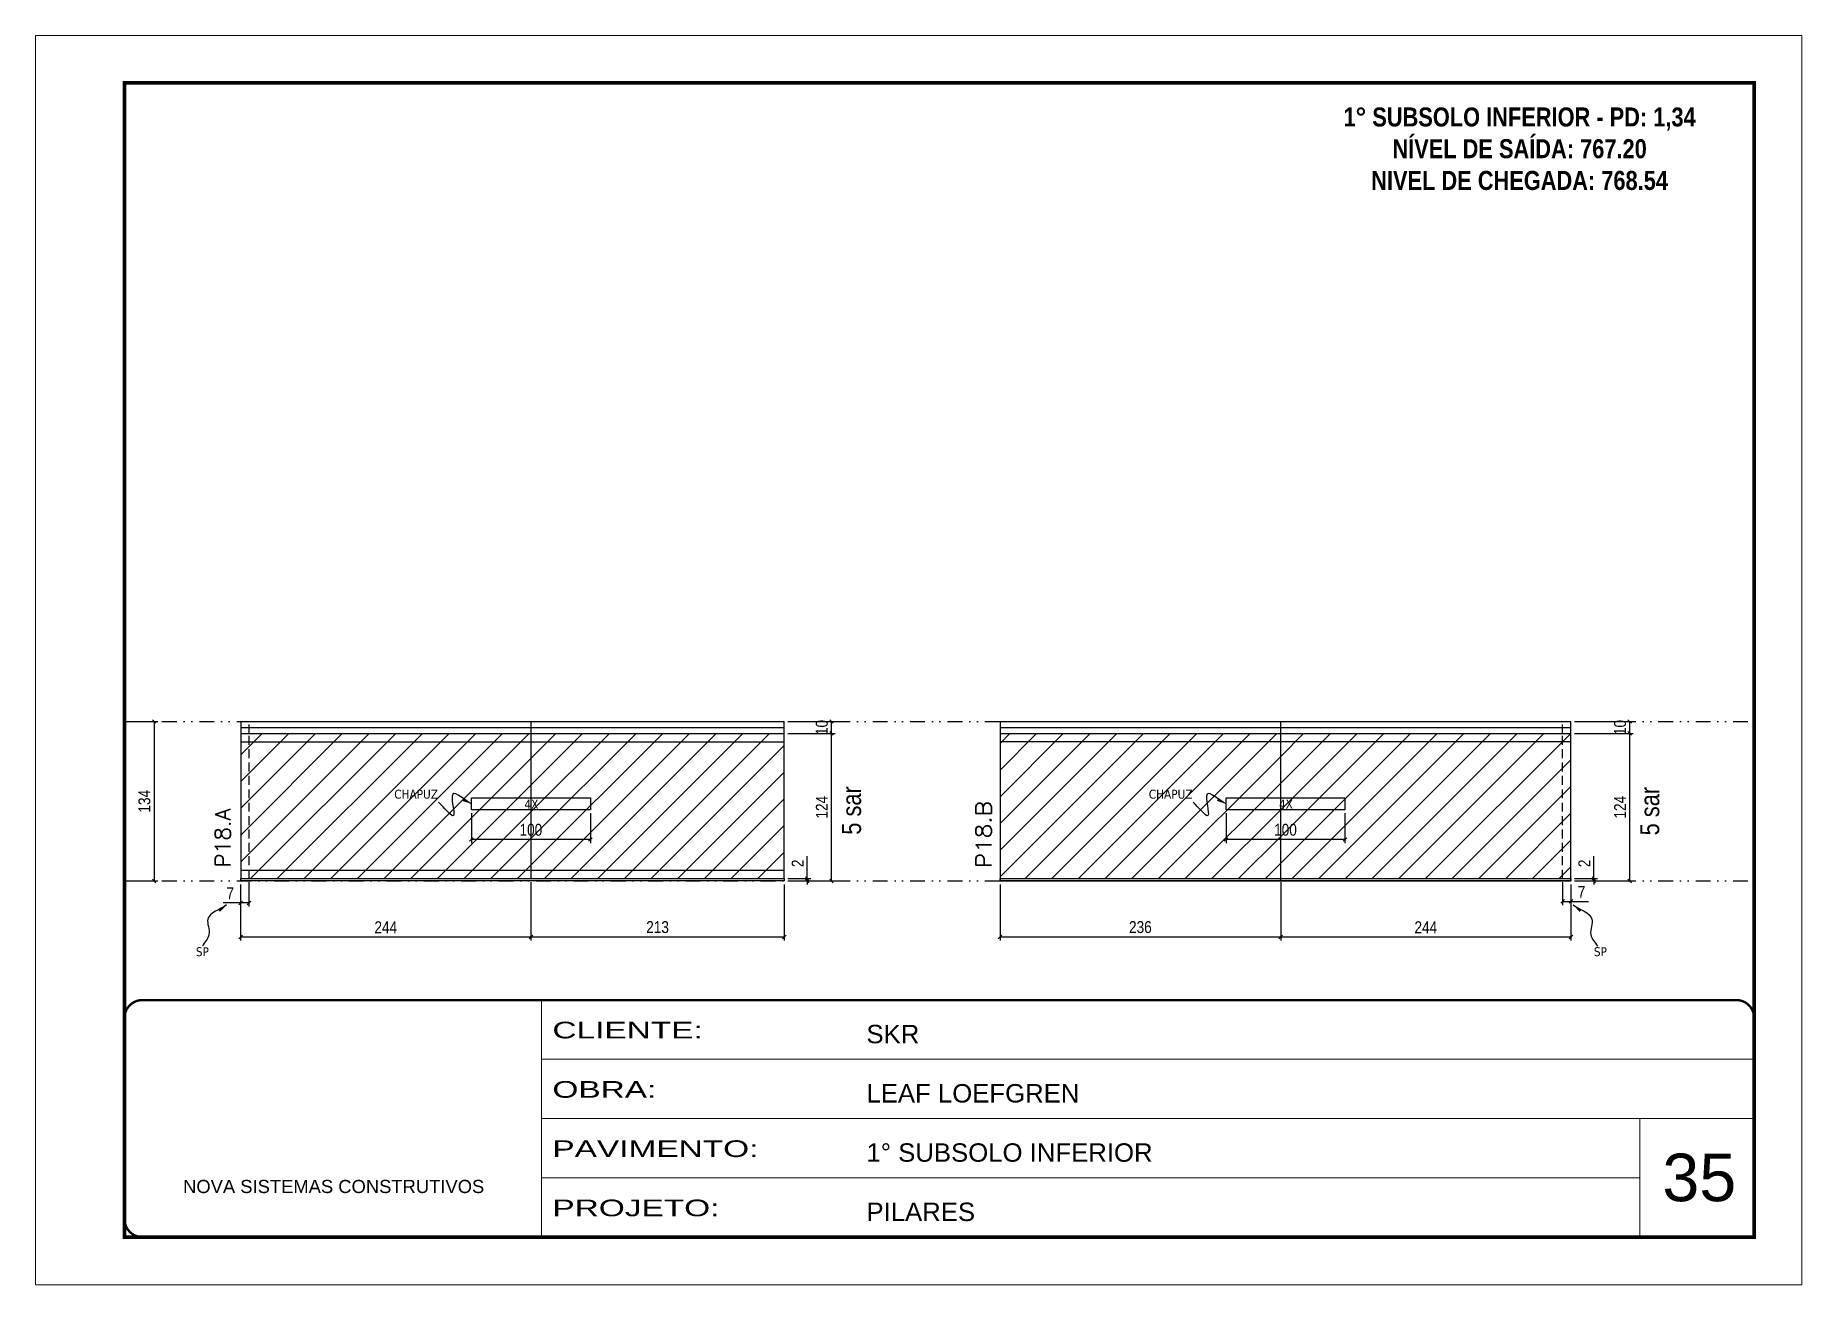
# Model space of a CAD drawing. Extents: x 14400 to 27878, y -21631 to 6985.
# Drawn here: x 17583 to 19068, y -3254 to -2204 of the extents above; entities that cross this region are included whole.
import ezdxf

# ---------------------------------------------------------------- set-up
doc = ezdxf.new("R2010")
doc.units = 0
for name, pattern in [('CONTINUO', [0]), ('DASHED', [0.75, 0.5, -0.25]), ('DIVIDE2', [0.625, 0.25, -0.125, 0, -0.125, 0, -0.125]), ('HIDDEN', [0.375, 0.25, -0.125])]:
    doc.linetypes.add(name, pattern=pattern)
for name, color, linetype, lineweight in [('CARIMBO', 255, 'Continuous', 9), ('Folhas', 255, 'Continuous', 9), ('Hachura', 251, 'Continuous', 9), ('SARRAFO DE PRESSAO', 251, 'DASHED', 9), ('Texto Seção', 7, 'Continuous', 15)]:
    doc.layers.add(name, color=color, linetype=linetype, lineweight=lineweight)
for name, color, linetype in [('COTA', 241, 'Continuous'), ('NOMENCLATURA', 7, 'Continuous'), ('Nível', 160, 'Continuous'), ('Painéis', 200, 'Continuous'), ('Romaneio', 10, 'Continuous'), ('SARR_2.2x10', 60, 'Continuous'), ('SARR_2.2x7', 40, 'Continuous'), ('Sarrafo de Pressão', 42, 'HIDDEN'), ('texto', 7, 'Continuous')]:
    doc.layers.add(name, color=color, linetype=linetype)
doc.styles.add('ARIAL', font='arial.ttf')
doc.styles.add('ARIAL_NARROW', font='ARIALN.TTF', dxfattribs={"height": 0.2})
doc.styles.add('COTA TECNICA', font='techl___.ttf', dxfattribs={"height": 10})
doc.styles.add('COTA TECNICA-50', font='techl___.ttf', dxfattribs={"height": 10})
doc.styles.add('REGUA-120', font='ROMANS.shx', dxfattribs={"height": 15})
doc.styles.add('ROMANC', font='techb___.ttf', dxfattribs={"height": 2.5})
doc.styles.get("Standard").update_dxf_attribs({"font": 'arial.ttf'})
doc.styles.add('Tecnologia', font='')
doc.styles.get('Tecnologia').set_extended_font_data('Forgotten Futurist')
doc.dimstyles.new('COTA PAINEL-50', dxfattribs={"dimtxt": 10, "dimasz": 3, "dimexe": 3, "dimexo": 3, "dimgap": 3, "dimtad": 1, "dimdec": 1, "dimzin": 12, "dimdsep": 46, "dimtxsty": 'COTA TECNICA-50', "dimblk1": 'OBLIQUE', "dimblk2": 'OBLIQUE', "dimsah": 1, "dimcen": 0.9, "dimclrd": 4, "dimclre": 4, "dimclrt": 240, "dimadec": 1, "dimazin": 3, "dimtfac": 1, "dimtdec": 1, "dimtmove": 0, "dimatfit": 3, "dimfxl": 1, "dimtolj": 1, "dimtzin": 12, "dimarcsym": 0})
doc.dimstyles.new('PAINEL', dxfattribs={"dimtxt": 10, "dimasz": 3, "dimexe": 3, "dimexo": 3, "dimgap": 3, "dimtad": 1, "dimdec": 1, "dimzin": 12, "dimdsep": 46, "dimtxsty": 'COTA TECNICA', "dimblk1": 'OBLIQUE', "dimblk2": 'OBLIQUE', "dimsah": 1, "dimcen": 0.9, "dimclrd": 4, "dimclre": 4, "dimclrt": 240, "dimadec": 1, "dimazin": 3, "dimtfac": 1, "dimtdec": 1, "dimtmove": 0, "dimatfit": 3, "dimfxl": 1, "dimtolj": 1, "dimtzin": 12, "dimarcsym": 0})
doc.dimstyles.get("Standard").update_dxf_attribs({"dimtxt": 0.18, "dimasz": 0.18, "dimexe": 0.18, "dimexo": 0.0625, "dimgap": 0.09, "dimtad": 0, "dimtih": 1, "dimtoh": 1, "dimdec": 4, "dimzin": 0, "dimdsep": 46, "dimtxsty": 'Standard', "dimcen": 0.09, "dimadec": 0, "dimazin": 0, "dimtfac": 1, "dimtdec": 4, "dimtofl": 0, "dimtmove": 0, "dimatfit": 3, "dimfxl": 1, "dimtolj": 1, "dimtzin": 0, "dimarcsym": 0})

msp = doc.modelspace()

# ---------------------------------------------------------------- texts
at = {"layer": 'CARIMBO', "style": 'ARIAL'}
msp.add_text('35', height=40, dxfattribs=at).set_placement((18951.33, -3183.73))
at = {"layer": 'NOMENCLATURA', "style": 'ARIAL_NARROW'}
for p in [(18277.66, -2875.71), (18948.73, -2876.27)]:
    msp.add_text('5 sar', height=16, rotation=90, dxfattribs=at).set_placement(p)
at = {"layer": 'NOMENCLATURA', "color": 2, "insert": (18831.31, -2237.81), "char_height": 16, "attachment_point": 2, "style": 'ROMANC'}
msp.add_mtext_dynamic_manual_height_columns('\\P1° SUBSOLO INFERIOR - PD: 1,34\\PNÍVEL DE SAÍDA: 767.20\\PNIVEL DE CHEGADA: 768.54', width=432.3511, gutter_width=1, heights=[0], dxfattribs=at)
at = {"layer": 'texto', "color": 0, "char_height": 7.5, "attachment_point": 5}
for s, insert in [('{\\fTahoma|b0|i0|c0|p34;\\C4;CHAPUZ}', (17903.59, -2841.73)), ('{\\fTahoma|b0|i0|c0|p34;\\C4;4X}', (18000.54, -2850.04)), ('{\\fTahoma|b0|i0|c0|p34;\\C4;CHAPUZ}', (18537.94, -2841.73)), ('{\\fTahoma|b0|i0|c0|p34;\\C4;4X}', (18634.88, -2850.04)), ('{\\fTahoma|b0|i0|c0|p34;\\C4;SP}', (17723.9, -2974.08)), ('{\\fTahoma|b0|i0|c0|p34;\\C4;SP}', (18899.26, -2974.08))]:
    msp.add_mtext(s, dxfattribs=dict(at, insert=insert))
at = {"layer": 'Texto Seção', "style": 'REGUA-120', "width": 1.1}
msp.add_text('P18.B', height=13, rotation=90, dxfattribs=at).set_placement((18387.24, -2903.83))
at = {"layer": 'Texto Seção', "insert": (17747.53, -2903.34), "char_height": 13, "width": 285.3299, "attachment_point": 7, "rotation": 90, "style": 'REGUA-120'}
msp.add_mtext('P18.A', dxfattribs=at)

# ---------------------------------------------------------------- blocks, each defined once
blk = doc.blocks.new('9999999999')
at = {"color": 30, "linetype": 'CONTINUO'}
for p, q in [((98564.6, 34230.2), (98564.6, 34429.4)), ((98564.6, 34379.6), (99584, 34379.6)), ((98564.6, 34329.8), (99488, 34329.8)), ((99584, 34329.8), (99488, 34329.8)), ((99488, 34329.8), (99488, 34230.2)), ((98564.6, 34280), (99488, 34280))]:
    blk.add_line(p, q, dxfattribs=at)
at = {"color": 30, "linetype": 'CONTINUO', "const_width": 2}
blk.add_lwpolyline([(99584, 34230.2), (99584, 34414.4, 0.414214), (99569, 34429.4), (98229, 34429.4, 0.414214), (98214, 34414.4), (98214, 34245.2, 0.414214), (98229, 34230.2), (99584, 34230.2)], format="xyb", dxfattribs=at)
at = {"layer": 'Folhas'}
blk.add_lwpolyline([(98139, 34190.2), (99624, 34190.2), (99624, 35240.2), (98139, 35240.2)], close=True, dxfattribs=at)
at = {"layer": 'Folhas', "color": 30, "const_width": 3}
blk.add_lwpolyline([(98214, 34230.2), (99584, 34230.2), (99584, 35200.2), (98214, 35200.2)], close=True, dxfattribs=at)
at = {"color": 7, "linetype": 'Continuous', "ltscale": 5, "style": 'ARIAL'}
for s, height, p in [('SKR', 15.48, (98837.7, 34393.1)), ('LEAF LOEFGREN', 15.483, (98837.7, 34343.3)), ('1° SUBSOLO INFERIOR', 15.483, (98837.7, 34293.5)), ('NOVA SISTEMAS CONSTRUTIVOS', 11.059, (98263.2, 34267.2)), ('PILARES', 15.48, (98837.7, 34243.7))]:
    blk.add_text(s, height=height, dxfattribs=at).set_placement(p)
at = {"layer": 'Folhas', "color": 7, "style": 'Tecnologia', "width": 1.5}
for s, p in [('CLIENTE:', (98573.7, 34397.2)), ('OBRA:', (98573.7, 34347.3)), ('PAVIMENTO:', (98573.7, 34297.5)), ('PROJETO:', (98573.7, 34247.7))]:
    blk.add_text(s, height=14, dxfattribs=at).set_placement(p)
blk = doc.blocks.new('_Oblique')
at = {"color": 0, "linetype": 'ByBlock', "lineweight": -2}
blk.add_line((-0.5, -0.5), (0.5, 0.5), dxfattribs=at)
blk = doc.blocks.new('*D1542')
at = {"layer": 'COTA', "color": 4, "lineweight": -2, "transparency": 16777216}
for p, q in [((17756.1, -2917.6), (17756.1, -2936.1)), ((17763.1, -2915.6), (17763.1, -2936.1)), ((17756.1, -2933.1), (17741.4, -2933.1)), ((17763.1, -2933.1), (17756.1, -2933.1))]:
    blk.add_line(p, q, dxfattribs=at)
at = {"layer": 'Defpoints', "color": 0, "transparency": 16777216}
for p in [(17756.1, -2914.6), (17763.1, -2912.6), (17756.1, -2933.1)]:
    blk.add_point(p, dxfattribs=at)
at = {"layer": 'COTA', "color": 4, "lineweight": -2, "transparency": 16777216, "xscale": 3, "yscale": 3, "zscale": 3, "rotation": 180}
blk.add_blockref('_Oblique', (17756.1, -2933.1), dxfattribs=at)
at = {"layer": 'COTA', "color": 4, "lineweight": -2, "transparency": 16777216, "xscale": 3, "yscale": 3, "zscale": 3}
blk.add_blockref('_Oblique', (17763.1, -2933.1), dxfattribs=at)
at = {"layer": 'COTA', "color": 240, "transparency": 16777216, "insert": (17747.3, -2925), "char_height": 10, "attachment_point": 5, "style": 'COTA TECNICA-50'}
blk.add_mtext('\\A1;7', dxfattribs=at)
blk = doc.blocks.new('*D1543')
at = {"layer": 'Defpoints', "color": 0, "linetype": 'ByBlock', "transparency": 16777216}
for p in [(18213.1, -2790.6), (18252.8, -2790.6), (18213.1, -2914.6)]:
    blk.add_point(p, dxfattribs=at)
at = {"layer": 'Romaneio', "color": 4, "linetype": 'ByBlock', "lineweight": -2, "transparency": 16777216}
for p, q in [((18216.1, -2790.6), (18255.8, -2790.6)), ((18252.8, -2914.6), (18252.8, -2790.6)), ((18216.1, -2914.6), (18255.8, -2914.6))]:
    blk.add_line(p, q, dxfattribs=at)
at = {"layer": 'Romaneio', "color": 4, "linetype": 'ByBlock', "lineweight": -2, "transparency": 16777216, "xscale": 3, "yscale": 3, "zscale": 3}
for p, rotation in [((18252.8, -2790.6), 90), ((18252.8, -2914.6), 270)]:
    blk.add_blockref('_Oblique', p, dxfattribs=dict(at, rotation=rotation))
at = {"layer": 'Romaneio', "color": 240, "linetype": 'ByBlock', "transparency": 16777216, "insert": (18244.7, -2852.6), "char_height": 10, "attachment_point": 5, "rotation": 90, "style": 'COTA TECNICA'}
blk.add_mtext('\\A1;124', dxfattribs=at)
blk = doc.blocks.new('*D1544')
at = {"layer": 'Defpoints', "color": 0, "linetype": 'ByBlock', "transparency": 16777216}
for p in [(18213.1, -2790.6), (18252.8, -2790.6), (18213.1, -2914.6)]:
    blk.add_point(p, dxfattribs=at)
at = {"layer": 'Romaneio', "color": 4, "linetype": 'ByBlock', "lineweight": -2, "transparency": 16777216}
for p, q in [((18216.1, -2790.6), (18255.8, -2790.6)), ((18252.8, -2914.6), (18252.8, -2790.6)), ((18216.1, -2914.6), (18255.8, -2914.6))]:
    blk.add_line(p, q, dxfattribs=at)
at = {"layer": 'Romaneio', "color": 4, "linetype": 'ByBlock', "lineweight": -2, "transparency": 16777216, "xscale": 3, "yscale": 3, "zscale": 3}
for p, rotation in [((18252.8, -2790.6), 90), ((18252.8, -2914.6), 270)]:
    blk.add_blockref('_Oblique', p, dxfattribs=dict(at, rotation=rotation))
at = {"layer": 'Romaneio', "color": 240, "linetype": 'ByBlock', "transparency": 16777216, "insert": (18244.7, -2852.6), "char_height": 10, "attachment_point": 5, "rotation": 90, "style": 'COTA TECNICA'}
blk.add_mtext('\\A1;124', dxfattribs=at)
blk = doc.blocks.new('*D1545')
at = {"layer": 'COTA', "color": 4, "lineweight": -2, "transparency": 16777216}
for p, q in [((18232.4, -2912.6), (18232.4, -2893.8)), ((18216.1, -2912.6), (18235.4, -2912.6)), ((18216.1, -2914.6), (18235.4, -2914.6)), ((18232.4, -2914.6), (18232.4, -2912.6)), ((18232.4, -2914.6), (18232.4, -2917.6))]:
    blk.add_line(p, q, dxfattribs=at)
at = {"layer": 'Defpoints', "color": 0, "transparency": 16777216}
for p in [(18213.1, -2912.6), (18213.1, -2914.6), (18232.4, -2914.6)]:
    blk.add_point(p, dxfattribs=at)
at = {"layer": 'COTA', "color": 4, "lineweight": -2, "transparency": 16777216, "xscale": 3, "yscale": 3, "zscale": 3}
for p, rotation in [((18232.4, -2912.6), 270), ((18232.4, -2914.6), 90)]:
    blk.add_blockref('_Oblique', p, dxfattribs=dict(at, rotation=rotation))
at = {"layer": 'COTA', "color": 240, "transparency": 16777216, "insert": (18224.4, -2899.8), "char_height": 10, "attachment_point": 5, "rotation": 90, "style": 'COTA TECNICA-50'}
blk.add_mtext('\\A1;2', dxfattribs=at)
blk = doc.blocks.new('*D1561')
at = {"layer": 'COTA', "color": 4, "lineweight": -2, "transparency": 16777216}
for p, q in [((17756.1, -2917.6), (17756.1, -2964.6)), ((18000.1, -2915.6), (18000.1, -2964.6)), ((17756.1, -2961.6), (18000.1, -2961.6))]:
    blk.add_line(p, q, dxfattribs=at)
at = {"layer": 'Defpoints', "color": 0, "transparency": 16777216}
for p in [(17756.1, -2914.6), (18000.1, -2912.6), (18000.1, -2961.6)]:
    blk.add_point(p, dxfattribs=at)
at = {"layer": 'COTA', "color": 4, "lineweight": -2, "transparency": 16777216, "xscale": 3, "yscale": 3, "zscale": 3, "rotation": 180}
blk.add_blockref('_Oblique', (17756.1, -2961.6), dxfattribs=at)
at = {"layer": 'COTA', "color": 4, "lineweight": -2, "transparency": 16777216, "xscale": 3, "yscale": 3, "zscale": 3}
blk.add_blockref('_Oblique', (18000.1, -2961.6), dxfattribs=at)
at = {"layer": 'COTA', "color": 240, "transparency": 16777216, "insert": (17878.1, -2953.5), "char_height": 10, "attachment_point": 5, "style": 'COTA TECNICA-50'}
blk.add_mtext('\\A1;244', dxfattribs=at)
blk = doc.blocks.new('*D1562')
at = {"layer": 'COTA', "color": 4, "lineweight": -2, "transparency": 16777216}
for p, q in [((18000.1, -2915.6), (18000.1, -2964.6)), ((18213.1, -2917.6), (18213.1, -2964.6)), ((18000.1, -2961.6), (18213.1, -2961.6))]:
    blk.add_line(p, q, dxfattribs=at)
at = {"layer": 'Defpoints', "color": 0, "transparency": 16777216}
for p in [(18000.1, -2912.6), (18213.1, -2914.6), (18213.1, -2961.6)]:
    blk.add_point(p, dxfattribs=at)
at = {"layer": 'COTA', "color": 4, "lineweight": -2, "transparency": 16777216, "xscale": 3, "yscale": 3, "zscale": 3, "rotation": 180}
blk.add_blockref('_Oblique', (18000.1, -2961.6), dxfattribs=at)
at = {"layer": 'COTA', "color": 4, "lineweight": -2, "transparency": 16777216, "xscale": 3, "yscale": 3, "zscale": 3}
blk.add_blockref('_Oblique', (18213.1, -2961.6), dxfattribs=at)
at = {"layer": 'COTA', "color": 240, "transparency": 16777216, "insert": (18106.6, -2953.4), "char_height": 10, "attachment_point": 5, "style": 'COTA TECNICA-50'}
blk.add_mtext('\\A1;213', dxfattribs=at)
blk = doc.blocks.new('*D1563')
at = {"layer": 'COTA', "color": 4, "linetype": 'ByBlock', "lineweight": -2, "transparency": 16777216}
for p, q in [((17950.1, -2857.7), (17950.1, -2882.7)), ((18050.1, -2857.7), (18050.1, -2882.7)), ((18050.1, -2879.7), (17950.1, -2879.7))]:
    blk.add_line(p, q, dxfattribs=at)
at = {"layer": 'Defpoints', "color": 0, "linetype": 'ByBlock', "transparency": 16777216}
for p in [(17950.1, -2854.7), (18050.1, -2854.7), (17950.1, -2879.7)]:
    blk.add_point(p, dxfattribs=at)
at = {"layer": 'COTA', "color": 4, "linetype": 'ByBlock', "lineweight": -2, "transparency": 16777216, "xscale": 3, "yscale": 3, "zscale": 3, "rotation": 180}
blk.add_blockref('_Oblique', (17950.1, -2879.7), dxfattribs=at)
at = {"layer": 'COTA', "color": 4, "linetype": 'ByBlock', "lineweight": -2, "transparency": 16777216, "xscale": 3, "yscale": 3, "zscale": 3}
blk.add_blockref('_Oblique', (18050.1, -2879.7), dxfattribs=at)
at = {"layer": 'COTA', "color": 240, "linetype": 'ByBlock', "transparency": 16777216, "insert": (18000.1, -2871.6), "char_height": 10, "attachment_point": 5, "style": 'COTA TECNICA'}
blk.add_mtext('\\A1;100', dxfattribs=at)
blk = doc.blocks.new('*D1546')
at = {"layer": 'COTA', "color": 4, "lineweight": -2, "transparency": 16777216}
for p, q in [((18867.5, -2915.6), (18867.5, -2934.8)), ((18874.5, -2917.6), (18874.5, -2934.8)), ((18867.5, -2931.8), (18874.5, -2931.8)), ((18874.5, -2931.8), (18889.2, -2931.8))]:
    blk.add_line(p, q, dxfattribs=at)
at = {"layer": 'Defpoints', "color": 0, "transparency": 16777216}
for p in [(18867.5, -2912.6), (18874.5, -2914.6), (18874.5, -2931.8)]:
    blk.add_point(p, dxfattribs=at)
at = {"layer": 'COTA', "color": 4, "lineweight": -2, "transparency": 16777216, "xscale": 3, "yscale": 3, "zscale": 3, "rotation": 180}
blk.add_blockref('_Oblique', (18867.5, -2931.8), dxfattribs=at)
at = {"layer": 'COTA', "color": 4, "lineweight": -2, "transparency": 16777216, "xscale": 3, "yscale": 3, "zscale": 3}
blk.add_blockref('_Oblique', (18874.5, -2931.8), dxfattribs=at)
at = {"layer": 'COTA', "color": 240, "transparency": 16777216, "insert": (18883.4, -2923.8), "char_height": 10, "attachment_point": 5, "style": 'COTA TECNICA-50'}
blk.add_mtext('\\A1;7', dxfattribs=at)
blk = doc.blocks.new('*D1547')
at = {"layer": 'COTA', "color": 4, "lineweight": -2, "transparency": 16777216}
for p, q in [((18893.7, -2912.6), (18893.7, -2893.8)), ((18877.5, -2912.6), (18896.7, -2912.6)), ((18877.5, -2914.6), (18896.7, -2914.6)), ((18893.7, -2914.6), (18893.7, -2912.6)), ((18893.7, -2914.6), (18893.7, -2917.6))]:
    blk.add_line(p, q, dxfattribs=at)
at = {"layer": 'Defpoints', "color": 0, "transparency": 16777216}
for p in [(18874.5, -2912.6), (18874.5, -2914.6), (18893.7, -2914.6)]:
    blk.add_point(p, dxfattribs=at)
at = {"layer": 'COTA', "color": 4, "lineweight": -2, "transparency": 16777216, "xscale": 3, "yscale": 3, "zscale": 3}
for p, rotation in [((18893.7, -2912.6), 270), ((18893.7, -2914.6), 90)]:
    blk.add_blockref('_Oblique', p, dxfattribs=dict(at, rotation=rotation))
at = {"layer": 'COTA', "color": 240, "transparency": 16777216, "insert": (18885.7, -2899.8), "char_height": 10, "attachment_point": 5, "rotation": 90, "style": 'COTA TECNICA-50'}
blk.add_mtext('\\A1;2', dxfattribs=at)
blk = doc.blocks.new('*D1548')
at = {"layer": 'COTA', "color": 4, "lineweight": -2, "transparency": 16777216}
for p, q in [((18877.5, -2790.6), (18926.9, -2790.6)), ((18923.9, -2914.6), (18923.9, -2790.6)), ((18877.5, -2914.6), (18926.9, -2914.6))]:
    blk.add_line(p, q, dxfattribs=at)
at = {"layer": 'Defpoints', "color": 0, "transparency": 16777216}
for p in [(18874.5, -2790.6), (18923.9, -2790.6), (18874.5, -2914.6)]:
    blk.add_point(p, dxfattribs=at)
at = {"layer": 'COTA', "color": 4, "lineweight": -2, "transparency": 16777216, "xscale": 3, "yscale": 3, "zscale": 3}
for p, rotation in [((18923.9, -2790.6), 90), ((18923.9, -2914.6), 270)]:
    blk.add_blockref('_Oblique', p, dxfattribs=dict(at, rotation=rotation))
at = {"layer": 'COTA', "color": 240, "transparency": 16777216, "insert": (18915.8, -2852.6), "char_height": 10, "attachment_point": 5, "rotation": 90, "style": 'COTA TECNICA'}
blk.add_mtext('\\A1;124', dxfattribs=at)
blk = doc.blocks.new('*D1554')
at = {"layer": 'COTA', "color": 4, "linetype": 'ByBlock', "lineweight": -2, "transparency": 16777216}
for p, q in [((18584.5, -2857.7), (18584.5, -2882.7)), ((18684.5, -2857.7), (18684.5, -2882.7)), ((18684.5, -2879.7), (18584.5, -2879.7))]:
    blk.add_line(p, q, dxfattribs=at)
at = {"layer": 'Defpoints', "color": 0, "linetype": 'ByBlock', "transparency": 16777216}
for p in [(18584.5, -2854.7), (18684.5, -2854.7), (18584.5, -2879.7)]:
    blk.add_point(p, dxfattribs=at)
at = {"layer": 'COTA', "color": 4, "linetype": 'ByBlock', "lineweight": -2, "transparency": 16777216, "xscale": 3, "yscale": 3, "zscale": 3, "rotation": 180}
blk.add_blockref('_Oblique', (18584.5, -2879.7), dxfattribs=at)
at = {"layer": 'COTA', "color": 4, "linetype": 'ByBlock', "lineweight": -2, "transparency": 16777216, "xscale": 3, "yscale": 3, "zscale": 3}
blk.add_blockref('_Oblique', (18684.5, -2879.7), dxfattribs=at)
at = {"layer": 'COTA', "color": 240, "linetype": 'ByBlock', "transparency": 16777216, "insert": (18634.5, -2871.6), "char_height": 10, "attachment_point": 5, "style": 'COTA TECNICA'}
blk.add_mtext('\\A1;100', dxfattribs=at)
blk = doc.blocks.new('*D1555')
at = {"layer": 'COTA', "color": 4, "lineweight": -2, "transparency": 16777216}
for p, q in [((18394.5, -2917.6), (18394.5, -2964.6)), ((18630.5, -2915.6), (18630.5, -2964.6)), ((18394.5, -2961.6), (18630.5, -2961.6))]:
    blk.add_line(p, q, dxfattribs=at)
at = {"layer": 'Defpoints', "color": 0, "transparency": 16777216}
for p in [(18394.5, -2914.6), (18630.5, -2912.6), (18630.5, -2961.6)]:
    blk.add_point(p, dxfattribs=at)
at = {"layer": 'COTA', "color": 4, "lineweight": -2, "transparency": 16777216, "xscale": 3, "yscale": 3, "zscale": 3, "rotation": 180}
blk.add_blockref('_Oblique', (18394.5, -2961.6), dxfattribs=at)
at = {"layer": 'COTA', "color": 4, "lineweight": -2, "transparency": 16777216, "xscale": 3, "yscale": 3, "zscale": 3}
blk.add_blockref('_Oblique', (18630.5, -2961.6), dxfattribs=at)
at = {"layer": 'COTA', "color": 240, "transparency": 16777216, "insert": (18512.5, -2953.4), "char_height": 10, "attachment_point": 5, "style": 'COTA TECNICA'}
blk.add_mtext('\\A1;236', dxfattribs=at)
blk = doc.blocks.new('*D1556')
at = {"layer": 'COTA', "color": 4, "lineweight": -2, "transparency": 16777216}
for p, q in [((18630.5, -2915.6), (18630.5, -2964.6)), ((18874.5, -2917.6), (18874.5, -2964.6)), ((18630.5, -2961.6), (18874.5, -2961.6))]:
    blk.add_line(p, q, dxfattribs=at)
at = {"layer": 'Defpoints', "color": 0, "transparency": 16777216}
for p in [(18630.5, -2912.6), (18874.5, -2914.6), (18874.5, -2961.6)]:
    blk.add_point(p, dxfattribs=at)
at = {"layer": 'COTA', "color": 4, "lineweight": -2, "transparency": 16777216, "xscale": 3, "yscale": 3, "zscale": 3, "rotation": 180}
blk.add_blockref('_Oblique', (18630.5, -2961.6), dxfattribs=at)
at = {"layer": 'COTA', "color": 4, "lineweight": -2, "transparency": 16777216, "xscale": 3, "yscale": 3, "zscale": 3}
blk.add_blockref('_Oblique', (18874.5, -2961.6), dxfattribs=at)
at = {"layer": 'COTA', "color": 240, "transparency": 16777216, "insert": (18752.5, -2953.5), "char_height": 10, "attachment_point": 5, "style": 'COTA TECNICA'}
blk.add_mtext('\\A1;244', dxfattribs=at)
blk = doc.blocks.new('*D1549')
at = {"layer": 'COTA', "color": 4, "lineweight": -2, "transparency": 16777216}
for p, q in [((18216.1, -2780.6), (18255.8, -2780.6)), ((18216.1, -2790.6), (18255.8, -2790.6)), ((18252.8, -2790.6), (18252.8, -2780.6))]:
    blk.add_line(p, q, dxfattribs=at)
at = {"layer": 'Defpoints', "color": 0, "transparency": 16777216}
for p in [(18213.1, -2780.6), (18213.1, -2790.6), (18252.8, -2780.6)]:
    blk.add_point(p, dxfattribs=at)
at = {"layer": 'COTA', "color": 4, "lineweight": -2, "transparency": 16777216, "xscale": 3, "yscale": 3, "zscale": 3}
for p, rotation in [((18252.8, -2780.6), 90), ((18252.8, -2790.6), 270)]:
    blk.add_blockref('_Oblique', p, dxfattribs=dict(at, rotation=rotation))
at = {"layer": 'COTA', "color": 240, "transparency": 16777216, "insert": (18244.7, -2785.6), "char_height": 10, "attachment_point": 5, "rotation": 90, "style": 'COTA TECNICA'}
blk.add_mtext('\\A1;10', dxfattribs=at)
blk = doc.blocks.new('*D1564')
at = {"layer": 'COTA', "color": 4, "lineweight": -2, "transparency": 16777216}
for p, q in [((17661.5, -2780.6), (17686.4, -2780.6)), ((17683.4, -2780.6), (17683.4, -2914.6)), ((17661.5, -2914.6), (17686.4, -2914.6))]:
    blk.add_line(p, q, dxfattribs=at)
at = {"layer": 'Defpoints', "color": 0, "transparency": 16777216}
for p in [(17658.5, -2780.6), (17658.5, -2914.6), (17683.4, -2914.6)]:
    blk.add_point(p, dxfattribs=at)
at = {"layer": 'COTA', "color": 4, "lineweight": -2, "transparency": 16777216, "xscale": 3, "yscale": 3, "zscale": 3}
for p, rotation in [((17683.4, -2780.6), 90), ((17683.4, -2914.6), 270)]:
    blk.add_blockref('_Oblique', p, dxfattribs=dict(at, rotation=rotation))
at = {"layer": 'COTA', "color": 240, "transparency": 16777216, "insert": (17675.2, -2847.6), "char_height": 10, "attachment_point": 5, "rotation": 90, "style": 'COTA TECNICA'}
blk.add_mtext('\\A1;134', dxfattribs=at)
blk = doc.blocks.new('*D1644')
at = {"layer": 'COTA', "color": 4, "lineweight": -2, "transparency": 16777216}
for p, q in [((18877.5, -2780.6), (18926.9, -2780.6)), ((18877.5, -2790.6), (18926.9, -2790.6)), ((18923.9, -2790.6), (18923.9, -2780.6))]:
    blk.add_line(p, q, dxfattribs=at)
at = {"layer": 'Defpoints', "color": 0, "transparency": 16777216}
for p in [(18874.5, -2780.6), (18874.5, -2790.6), (18923.9, -2780.6)]:
    blk.add_point(p, dxfattribs=at)
at = {"layer": 'COTA', "color": 4, "lineweight": -2, "transparency": 16777216, "xscale": 3, "yscale": 3, "zscale": 3}
for p, rotation in [((18923.9, -2780.6), 90), ((18923.9, -2790.6), 270)]:
    blk.add_blockref('_Oblique', p, dxfattribs=dict(at, rotation=rotation))
at = {"layer": 'COTA', "color": 240, "transparency": 16777216, "insert": (18915.8, -2785.6), "char_height": 10, "attachment_point": 5, "rotation": 90, "style": 'COTA TECNICA'}
blk.add_mtext('\\A1;10', dxfattribs=at)

# ---------------------------------------------------------------- dimensions: what is measured, and where the dimension line sits
at = {"layer": 'COTA'}
for base, p1, p2, angle, dimstyle, picture, middle in [((17683.38, -2914.59), (17658.47, -2780.59), (17658.47, -2914.59), 90, 'PAINEL', '*D1564', (17675.16, -2847.59)), ((18923.85, -2790.59), (18874.49, -2914.59), (18874.49, -2790.59), 90, 'PAINEL', '*D1548', (18915.78, -2852.59)), ((17756.15, -2933.1), (17763.15, -2912.59), (17756.15, -2914.59), 180, 'COTA PAINEL-50', '*D1542', (17747.28, -2925.03))]:
    dim = msp.add_linear_dim(base=base, p1=p1, p2=p2, angle=angle, dimstyle=dimstyle, dxfattribs=at)
    dim.commit()
    dim.dimension.update_dxf_attribs({"geometry": picture, "text_midpoint": middle})
for base, p1, p2, dimstyle, picture, middle in [((18252.79, -2780.59), (18213.15, -2790.59), (18213.15, -2780.59), 'PAINEL', '*D1549', (18252.79, -2785.59)), ((18923.85, -2780.59), (18874.49, -2790.59), (18874.49, -2780.59), 'PAINEL', '*D1644', (18923.85, -2785.59)), ((18232.4, -2914.59), (18213.15, -2912.59), (18213.15, -2914.59), 'COTA PAINEL-50', '*D1545', (18232.4, -2899.84)), ((18893.74, -2914.59), (18874.49, -2912.59), (18874.49, -2914.59), 'COTA PAINEL-50', '*D1547', (18893.74, -2899.84))]:
    dim = msp.add_linear_dim(base=base, p1=p1, p2=p2, angle=90, dimstyle=dimstyle, dxfattribs=at)
    dim.commit()
    dim.dimension.update_dxf_attribs({"geometry": picture, "text_midpoint": middle, "dimtype": 160})
at = {"layer": 'COTA', "linetype": 'ByBlock'}
for base, p1, p2, picture, middle in [((17950.15, -2879.67), (18050.15, -2854.75), (17950.15, -2854.75), '*D1563', (18000.15, -2871.57)), ((18584.49, -2879.67), (18684.49, -2854.75), (18584.49, -2854.75), '*D1554', (18634.49, -2871.57))]:
    dim = msp.add_linear_dim(base=base, p1=p1, p2=p2, dimstyle='PAINEL', dxfattribs=at)
    dim.commit()
    dim.dimension.update_dxf_attribs({"geometry": picture, "text_midpoint": middle})
at = {"layer": 'COTA'}
for base, p1, p2, dimstyle, picture, middle in [((18000.15, -2961.62), (17756.15, -2914.59), (18000.15, -2912.59), 'COTA PAINEL-50', '*D1561', (17878.15, -2953.55)), ((18213.15, -2961.62), (18000.15, -2912.59), (18213.15, -2914.59), 'COTA PAINEL-50', '*D1562', (18106.65, -2953.4)), ((18630.49, -2961.62), (18394.49, -2914.59), (18630.49, -2912.59), 'PAINEL', '*D1555', (18512.49, -2953.4)), ((18874.49, -2931.83), (18867.49, -2912.59), (18874.49, -2914.59), 'COTA PAINEL-50', '*D1546', (18883.35, -2923.76))]:
    dim = msp.add_linear_dim(base=base, p1=p1, p2=p2, dimstyle=dimstyle, dxfattribs=at)
    dim.commit()
    dim.dimension.update_dxf_attribs({"geometry": picture, "text_midpoint": middle})
dim = msp.add_linear_dim(base=(18874.49, -2961.62), p1=(18630.49, -2912.59), p2=(18874.49, -2914.59), dimstyle='PAINEL', override={"dimtmove": 1}, dxfattribs=at)
dim.commit()
dim.dimension.update_dxf_attribs({"geometry": '*D1556', "text_midpoint": (18752.49, -2953.55)})
at = {"layer": 'Romaneio', "linetype": 'ByBlock'}
for picture in ['*D1543', '*D1544']:
    dim = msp.add_aligned_dim(p1=(18213.15, -2914.59), p2=(18213.15, -2790.59), distance=-39.64, dimstyle='PAINEL', dxfattribs=at)
    dim.commit()
    dim.dimension.update_dxf_attribs({"geometry": picture, "text_midpoint": (18244.71, -2852.59)})

# ---------------------------------------------------------------- hatches: boundary and pattern name
at = {"layer": 'Hachura'}
h = msp.add_hatch(dxfattribs=at)
h.set_pattern_fill('ANSI31', color=256, scale=5)
h.paths.add_polyline_path([(18000.15, -2790.59), (17756.15, -2790.59), (17756.15, -2912.59), (18000.15, -2912.59)])
h = msp.add_hatch(dxfattribs=at)
h.set_pattern_fill('ANSI31', color=256, scale=5)
h.paths.add_polyline_path([(18213.15, -2790.59), (18000.15, -2790.59), (18000.15, -2912.59), (18213.15, -2912.59)])
h = msp.add_hatch(dxfattribs=at)
h.set_pattern_fill('ANSI31', color=256, scale=5)
h.paths.add_polyline_path([(18630.49, -2790.59), (18394.49, -2790.59), (18394.49, -2912.59), (18630.49, -2912.59)])
h = msp.add_hatch(dxfattribs=at)
h.set_pattern_fill('ANSI31', color=256, scale=5)
h.paths.add_polyline_path([(18874.49, -2790.59), (18630.49, -2790.59), (18630.49, -2912.59), (18874.49, -2912.59)])

# ---------------------------------------------------------------- linework, layer by layer
at = {"layer": 'Nível', "color": 4, "linetype": 'DIVIDE2', "ltscale": 50}
for p, q in [((17658.47, -2780.59), (19028.47, -2780.59)), ((17658.47, -2914.59), (19028.47, -2914.59))]:
    msp.add_line(p, q, dxfattribs=at)
at = {"layer": 'Painéis'}
for p, q in [((17756.15, -2780.59), (18213.15, -2780.59)), ((17756.15, -2780.59), (17756.15, -2787.59)), ((17756.15, -2787.59), (17756.15, -2790.59)), ((17756.15, -2787.59), (17756.15, -2787.59)), ((17756.15, -2790.59), (18213.15, -2790.59)), ((17756.15, -2790.59), (17756.15, -2912.59)), ((18000.15, -2780.59), (18000.15, -2912.59)), ((18213.15, -2790.59), (18213.15, -2780.59)), ((18213.15, -2912.59), (18213.15, -2790.59)), ((18394.49, -2780.59), (18394.49, -2914.59)), ((18394.49, -2780.59), (18874.49, -2780.59)), ((18394.49, -2790.59), (18874.49, -2790.59)), ((18630.49, -2914.59), (18630.49, -2780.59)), ((18874.49, -2914.59), (18874.49, -2780.59)), ((17756.15, -2912.59), (18213.15, -2912.59)), ((18394.49, -2914.59), (18874.49, -2914.59))]:
    msp.add_line(p, q, dxfattribs=at)
for points in [[(18213.15, -2914.59), (17756.15, -2914.59), (17756.15, -2912.59), (18213.15, -2912.59)], [(18394.49, -2912.59), (18874.49, -2912.59), (18874.49, -2914.59), (18394.49, -2914.59)]]:
    msp.add_lwpolyline(points, close=True, dxfattribs=at)
at = {"layer": 'SARR_2.2x10'}
for p, q in [((17756.15, -2785.59), (18213.15, -2785.59)), ((18394.49, -2785.59), (18874.49, -2785.59))]:
    msp.add_line(p, q, dxfattribs=at)
for points in [[(17950.15, -2844.75), (18050.15, -2844.75), (18050.15, -2854.75), (17950.15, -2854.75)], [(18584.49, -2844.75), (18684.49, -2844.75), (18684.49, -2854.75), (18584.49, -2854.75)]]:
    msp.add_lwpolyline(points, close=True, dxfattribs=at)
at = {"layer": 'SARR_2.2x7'}
for p, q in [((18070.15, -2787.59), (18070.15, -2787.59)), ((17756.15, -2797.59), (18213.15, -2797.59)), ((18630.49, -2797.59), (18394.49, -2797.59)), ((18874.49, -2797.59), (18630.49, -2797.59)), ((17756.15, -2905.59), (18000.15, -2905.59)), ((18000.15, -2905.59), (18213.15, -2905.59))]:
    msp.add_line(p, q, dxfattribs=at)
at = {"layer": 'Sarrafo de Pressão', "ltscale": 30}
for p, q in [((17763.15, -2790.59), (17763.15, -2780.59)), ((17763.15, -2912.59), (17763.15, -2790.59)), ((18867.49, -2790.59), (18867.49, -2780.59)), ((18867.49, -2912.59), (18867.49, -2790.59))]:
    msp.add_line(p, q, dxfattribs=at)

# ---------------------------------------------------------------- block references
at = {"layer": 'SARRAFO DE PRESSAO', "color": 6, "linetype": 'ByBlock'}
msp.add_blockref('9999999999', (-80555.51, -37444.08), dxfattribs=at)

msp.set_redraw_order([(e.dxf.handle, doc.entitydb.next_handle()) for e in msp.query("TEXT MTEXT ATTDEF DIMENSION ARC_DIMENSION")])  # texts and dimensions are drawn at this point

# ---------------------------------------------------------------- leaders
at = {"layer": 'COTA', "path_type": 1}
for points in [[(17950.15, -2849.75), (17934.36, -2841.73), (17934.95, -2859.6), (17922.51, -2848.46)], [(18584.49, -2849.75), (18568.7, -2841.73), (18569.29, -2859.6), (18556.85, -2848.46)], [(17744.32, -2934.77), (17728.53, -2946.61), (17729.46, -2959.61), (17723.9, -2969.39)], [(18876.32, -2934.77), (18892.1, -2946.61), (18891.18, -2959.61), (18896.73, -2969.39)]]:
    msp.add_leader(points, dimstyle='Standard', override={"dimasz": 8}, dxfattribs=at)

doc.saveas('drawing.dxf')
